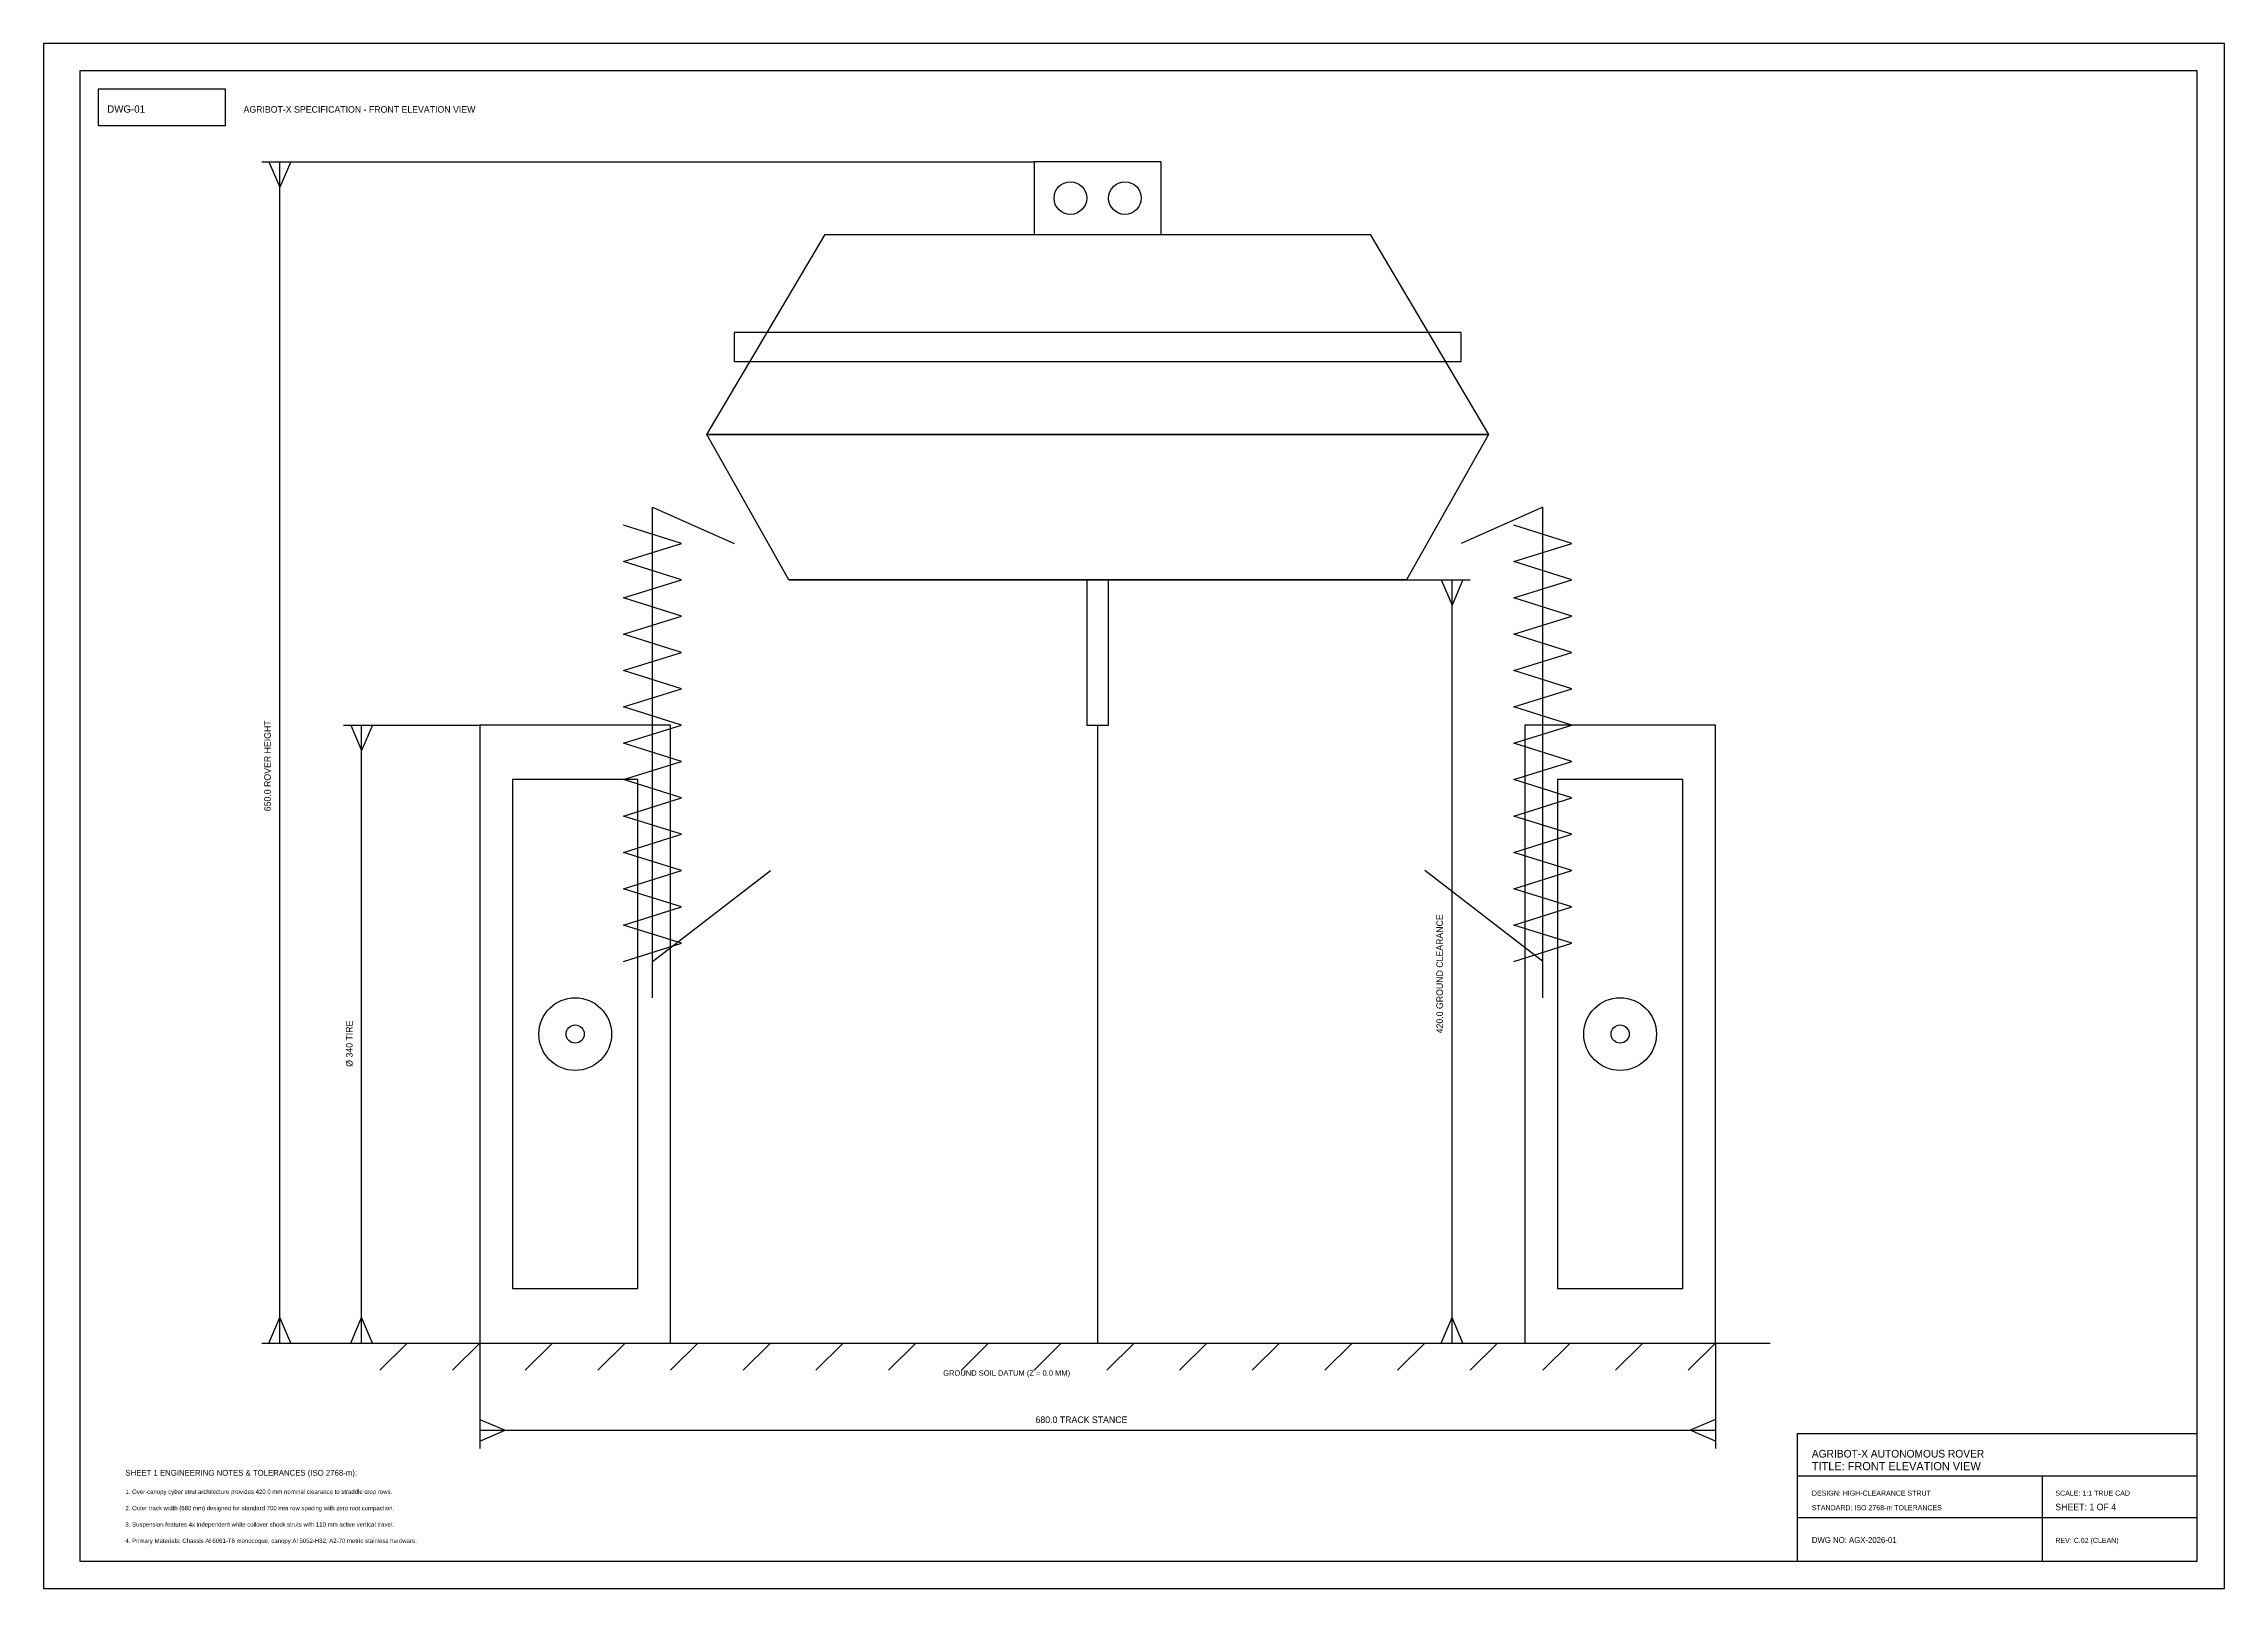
# Model space of a CAD drawing. Header units: metres. Extents: x 0 to 2550, y 0 to 1800.
# Drawn here: x 0 to 1200, y 0 to 850 of the extents above; entities that cross this region are included whole.
import ezdxf

# ---------------------------------------------------------------- set-up
doc = ezdxf.new("R2010")
doc.units = ezdxf.units.M
for name, color, linetype in [('BORDER', 7, 'Continuous'), ('CAMERA', 7, 'Continuous'), ('CENTERLINES', 1, 'Continuous'), ('CHASSIS', 7, 'Continuous'), ('DIMENSIONS', 1, 'Continuous'), ('LIGHTING', 4, 'Continuous'), ('NOTES', 7, 'Continuous'), ('SOIL_PROBE', 7, 'Continuous'), ('SUSPENSION', 4, 'Continuous'), ('TITLE_BLOCK', 7, 'Continuous'), ('WHEELS', 7, 'Continuous')]:
    doc.layers.add(name, color=color, linetype=linetype)

msp = doc.modelspace()

# ---------------------------------------------------------------- linework, layer by layer
at = {"layer": 'BORDER'}
for points in [[(0, 0), (1200, 0), (1200, 850), (0, 850), (0, 0)], [(20, 15), (1185, 15), (1185, 835), (20, 835), (20, 15)]]:
    msp.add_lwpolyline(points, dxfattribs=at)
at = {"layer": 'CAMERA'}
msp.add_lwpolyline([(545, 745), (615, 745), (615, 785), (545, 785), (545, 745)], dxfattribs=at)
for centre in [(565, 765), (595, 765)]:
    msp.add_circle(centre, 9, dxfattribs=at)
at = {"layer": 'CENTERLINES'}
for p, q in [((580, 475), (580, 135)), ((180, 135), (950, 135)), ((200, 135), (185, 120)), ((240, 135), (225, 120)), ((280, 135), (265, 120)), ((320, 135), (305, 120)), ((360, 135), (345, 120)), ((400, 135), (385, 120)), ((440, 135), (425, 120)), ((480, 135), (465, 120)), ((520, 135), (505, 120)), ((560, 135), (545, 120)), ((600, 135), (585, 120)), ((640, 135), (625, 120)), ((680, 135), (665, 120)), ((720, 135), (705, 120)), ((760, 135), (745, 120)), ((800, 135), (785, 120)), ((840, 135), (825, 120)), ((880, 135), (865, 120)), ((920, 135), (905, 120))]:
    msp.add_line(p, q, dxfattribs=at)
at = {"layer": 'CHASSIS'}
for p, q in [((335, 595), (380, 575)), ((825, 595), (780, 575)), ((410, 555), (750, 555)), ((335, 345), (400, 395)), ((825, 345), (760, 395))]:
    msp.add_line(p, q, dxfattribs=at)
for points in [[(365, 635), (430, 745), (730, 745), (795, 635), (365, 635)], [(410, 555), (365, 635), (795, 635), (750, 555), (410, 555)]]:
    msp.add_lwpolyline(points, dxfattribs=at)
at = {"layer": 'DIMENSIONS'}
for p, q in [((120, 785), (545, 785)), ((124, 785), (130, 771)), ((130, 135), (130, 785)), ((136, 785), (130, 771)), ((750, 555), (785, 555)), ((769, 555), (775, 541)), ((775, 135), (775, 555)), ((781, 555), (775, 541)), ((165, 475), (240, 475)), ((169, 475), (175, 461)), ((175, 135), (175, 475)), ((181, 475), (175, 461)), ((124, 135), (130, 149)), ((136, 135), (130, 149)), ((169, 135), (175, 149)), ((181, 135), (175, 149)), ((769, 135), (775, 149)), ((781, 135), (775, 149)), ((120, 135), (545, 135)), ((165, 135), (240, 135)), ((240, 135), (240, 77)), ((750, 135), (785, 135)), ((920, 135), (920, 77)), ((240, 93), (254, 87)), ((240, 87), (920, 87)), ((240, 81), (254, 87)), ((920, 93), (906, 87)), ((920, 81), (906, 87))]:
    msp.add_line(p, q, dxfattribs=at)
at = {"layer": 'LIGHTING'}
msp.add_lwpolyline([(380, 675), (780, 675), (780, 691), (380, 691), (380, 675)], dxfattribs=at)
at = {"layer": 'SOIL_PROBE'}
msp.add_lwpolyline([(574, 475), (586, 475), (586, 555), (574, 555), (574, 475)], dxfattribs=at)
at = {"layer": 'SUSPENSION'}
for p, q in [((335, 325), (335, 595)), ((825, 325), (825, 595)), ((351, 575), (319, 585)), ((841, 575), (809, 585)), ((319, 565), (351, 575)), ((351, 555), (319, 565)), ((809, 565), (841, 575)), ((841, 555), (809, 565)), ((319, 545), (351, 555)), ((809, 545), (841, 555)), ((351, 535), (319, 545)), ((841, 535), (809, 545)), ((319, 525), (351, 535)), ((809, 525), (841, 535)), ((351, 515), (319, 525)), ((841, 515), (809, 525)), ((319, 505), (351, 515)), ((351, 495), (319, 505)), ((809, 505), (841, 515)), ((841, 495), (809, 505)), ((319, 485), (351, 495)), ((809, 485), (841, 495)), ((351, 475), (319, 485)), ((841, 475), (809, 485)), ((319, 465), (351, 475)), ((809, 465), (841, 475)), ((351, 455), (319, 465)), ((841, 455), (809, 465)), ((319, 445), (351, 455)), ((351, 435), (319, 445)), ((809, 445), (841, 455)), ((841, 435), (809, 445)), ((319, 425), (351, 435)), ((809, 425), (841, 435)), ((351, 415), (319, 425)), ((841, 415), (809, 425)), ((319, 405), (351, 415)), ((809, 405), (841, 415)), ((351, 395), (319, 405)), ((841, 395), (809, 405)), ((319, 385), (351, 395)), ((351, 375), (319, 385)), ((809, 385), (841, 395)), ((841, 375), (809, 385)), ((319, 365), (351, 375)), ((809, 365), (841, 375)), ((351, 355), (319, 365)), ((841, 355), (809, 365)), ((319, 345), (351, 355)), ((809, 345), (841, 355))]:
    msp.add_line(p, q, dxfattribs=at)
at = {"layer": 'TITLE_BLOCK'}
for p, q in [((965, 62), (1185, 62)), ((1100, 15), (1100, 62)), ((965, 39), (1185, 39))]:
    msp.add_line(p, q, dxfattribs=at)
for points in [[(30, 805), (100, 805), (100, 825), (30, 825), (30, 805)], [(965, 15), (1185, 15), (1185, 85), (965, 85), (965, 15)]]:
    msp.add_lwpolyline(points, dxfattribs=at)
at = {"layer": 'WHEELS'}
for points in [[(240, 135), (345, 135), (345, 475), (240, 475), (240, 135)], [(815, 135), (920, 135), (920, 475), (815, 475), (815, 135)], [(258, 165), (327, 165), (327, 445), (258, 445), (258, 165)], [(833, 165), (902, 165), (902, 445), (833, 445), (833, 165)]]:
    msp.add_lwpolyline(points, dxfattribs=at)
for centre, radius in [((292.5, 305), 20), ((867.5, 305), 20), ((292.5, 305), 5), ((867.5, 305), 5)]:
    msp.add_circle(centre, radius, dxfattribs=at)

# ---------------------------------------------------------------- texts
at = {"layer": 'DIMENSIONS'}
for s, p in [('650.0 ROVER HEIGHT', (125, 427.6)), ('420.0 GROUND CLEARANCE', (770, 305.4)), ('Ø 340 TIRE', (170, 287))]:
    msp.add_text(s, height=3.6, rotation=90, dxfattribs=at).set_placement(p)
msp.add_text('680.0 TRACK STANCE', height=3.6, dxfattribs=at).set_placement((545.8, 91))
at = {"layer": 'NOTES'}
for s, height, p in [('GROUND SOIL DATUM (Z = 0.0 MM)', 3, (495, 117)), ('SHEET 1 ENGINEERING NOTES & TOLERANCES (ISO 2768-m):', 3.2, (45, 62)), ('1. Over-canopy cyber strut architecture provides 420.0 mm nominal clearance to straddle crop rows.', 2.4, (45, 52)), ('3. Suspension features 4x independent white coilover shock struts with 110 mm active vertical travel.', 2.4, (45, 34)), ('2. Outer track width (680 mm) designed for standard 700 mm row spacing with zero root compaction.', 2.4, (45, 43)), ('4. Primary Materials: Chassis Al 6061-T6 monocoque, canopy Al 5052-H32, A2-70 metric stainless hardware.', 2.4, (45, 25))]:
    msp.add_text(s, height=height, dxfattribs=at).set_placement(p)
at = {"layer": 'TITLE_BLOCK'}
for s, height, p in [('DWG-01', 4, (35, 812)), ('AGRIBOT-X SPECIFICATION - FRONT ELEVATION VIEW', 3.6, (110, 812)), ('AGRIBOT-X AUTONOMOUS ROVER', 4.2, (973, 72)), ('TITLE: FRONT ELEVATION VIEW', 4.5, (973, 65)), ('DESIGN: HIGH-CLEARANCE STRUT', 2.8, (973, 51)), ('SCALE: 1:1 TRUE CAD', 2.8, (1107, 51)), ('STANDARD: ISO 2768-m TOLERANCES', 2.8, (973, 43)), ('SHEET: 1 OF 4', 3.6, (1107, 43)), ('DWG NO: AGX-2026-01', 3.2, (973, 25)), ('REV: C.02 (CLEAN)', 2.8, (1107, 25))]:
    msp.add_text(s, height=height, dxfattribs=at).set_placement(p)

doc.saveas('drawing.dxf')
